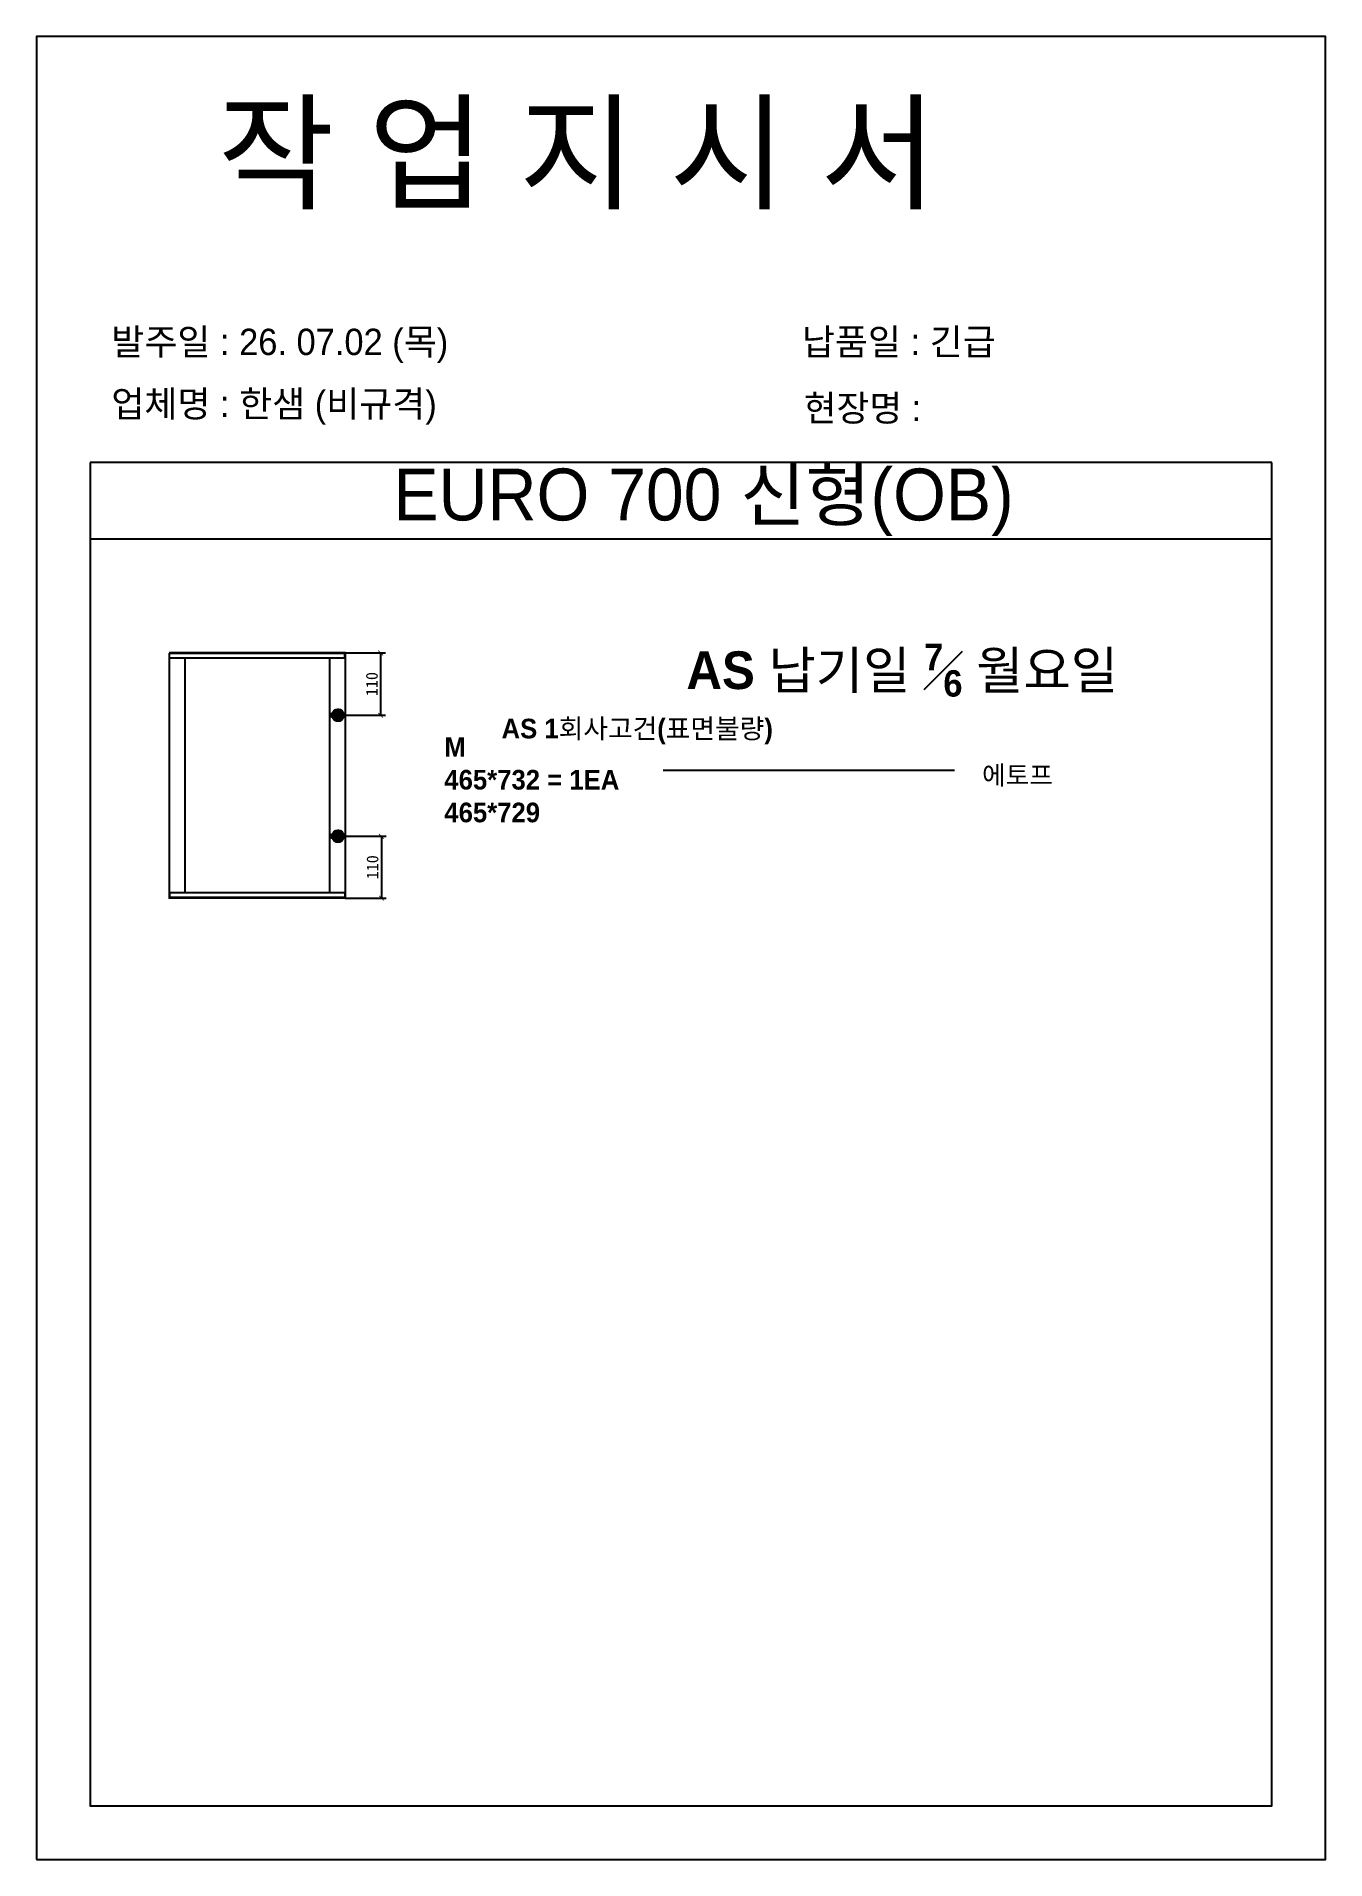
# Model space of a CAD drawing. Header units: millimetres. Extents: x -44117 to 256353, y -2095463 to 65325.
# Drawn here: x 132087 to 134824, y -1080652 to -1076782 of the extents above; entities that cross this region are included whole.
import ezdxf

# ---------------------------------------------------------------- set-up
doc = ezdxf.new("R2010")
doc.units = ezdxf.units.MM
doc.header["$LTSCALE"] = 10
doc.layers.add('Layer1', color=7, linetype='Continuous', lineweight=70)
doc.dimstyles.new('ISO-25', dxfattribs={"dimtxt": 2.5, "dimasz": 2.5, "dimexe": 1, "dimexo": 1, "dimtad": 1, "dimtxsty": 'Standard', "dimblk": 'ARCHTICK', "dimcen": 2.5, "dimadec": 0, "dimazin": 0, "dimtfac": 1, "dimtmove": 0, "dimatfit": 3, "dimfxl": 0, "dimarcsym": 0})

msp = doc.modelspace()

# ---------------------------------------------------------------- texts
at = {"attachment_point": 1}
for s, width, gutter_width, heights, insert, char_height in [('{\\fGulim|b0|i0|c129|p50;작 업 지 시 서}', 4666.4485321, 17.63682, [-219.88959], (132471.99104, -1076930.34942), 197.5323919), ('\\pt11;{\\fGulim|b0|i0|c129|p50;발주일 : 26. 07.02 (목)}', 5387.0305146, 20.36026, [56.20102], (132246.2514, -1077402.41944), 55.8685452), ('{\\fGulim|b0|i0|c129|p50;납품일 : 긴급}', 5387.0305146, 20.36026, [57.15569], (133712.15404, -1077402.41944), 55.8685452), ('{\\fGulim|b0|i0|c129|p50;업체명 : 한샘 (비규격)}', 5387.0305146, 20.36026, [58.82126], (132246.2514, -1077533.79388), 55.8685452), ('{\\fGulim|b0|i0|c129|p50;현장명 :  }', 5350.1178156, 20.22075, [61.9135], (133716.05207, -1077543.16329), 55.485726), ('{\\fGulim|b0|i0|c129|p50;EURO 700 신형(OB)}', 2601.342149, 9.83176, [-138.56106], (132844.76573, -1077699.32649), 110.1157193), ('{\\A1;\\f굴림|b1|i0|c129|p50;\\C1;AS 납기일 {\\H0.7x;\\S7#6;} 월요일}', 12072.7918459, 155.2668, [-118.99471], (133466.89241, -1078071.355), 80), ('{\\f굴림|b1|i0|c129|p50;\\C1;AS 1회사고건(표면불량)}', 12072.7918459, 155.2668, [-52.21665], (133074.56719, -1078230.42696), 41.6851), ('{\\f굴림|b1|i0|c129|p50;M\\P465*732 = 1EA\\P\\C1;465*729}', 12604.7778903, 162.10861, [1985.81544], (132953.12046, -1078269.5155), 41.6850715), ('{\\f굴림|b1|i0|c129|p50;에토프}', 12072.7918459, 155.2668, [-44.41475], (134094.56719, -1078330.42696), 39.9257485)]:
    msp.add_mtext_dynamic_manual_height_columns(s, width=width, gutter_width=gutter_width, heights=heights, dxfattribs=dict(at, insert=insert, char_height=char_height))

# ---------------------------------------------------------------- blocks, each defined once
blk = doc.blocks.new('_ArchTick')
at = {"color": 0, "linetype": 'ByBlock', "const_width": 0.15}
blk.add_lwpolyline([(-0.5, -0.5), (0.5, 0.5)], dxfattribs=at)
blk = doc.blocks.new('*D7425')
at = {"color": 0, "lineweight": -2}
for p, q in [((132742.4, -1078090.7), (132828, -1078090.7)), ((132818, -1078222.9), (132818, -1078090.7)), ((132742.4, -1078222.9), (132828, -1078222.9))]:
    blk.add_line(p, q, dxfattribs=at)
at = {"layer": 'Defpoints', "color": 0}
for p in [(132727.4, -1078090.7), (132818, -1078090.7), (132727.4, -1078222.9)]:
    blk.add_point(p, dxfattribs=at)
at = {"color": 0, "lineweight": -2, "xscale": 10, "yscale": 10, "zscale": 10}
for p, rotation in [((132818, -1078090.7), 90), ((132818, -1078222.9), 270)]:
    blk.add_blockref('_ArchTick', p, dxfattribs=dict(at, rotation=rotation))
at = {"color": 0, "insert": (132799.3, -1078156.8), "char_height": 25, "attachment_point": 5, "rotation": 90}
blk.add_mtext('110', dxfattribs=at)
blk = doc.blocks.new('*D7426')
at = {"color": 0, "lineweight": -2}
for p, q in [((132742.4, -1078479.9), (132829.5, -1078479.9)), ((132819.5, -1078479.9), (132819.5, -1078611.2)), ((132742.4, -1078611.2), (132829.5, -1078611.2))]:
    blk.add_line(p, q, dxfattribs=at)
at = {"layer": 'Defpoints', "color": 0}
for p in [(132727.4, -1078479.9), (132727.4, -1078611.2), (132819.5, -1078611.2)]:
    blk.add_point(p, dxfattribs=at)
at = {"color": 0, "lineweight": -2, "xscale": 10, "yscale": 10, "zscale": 10}
for p, rotation in [((132819.5, -1078479.9), 90), ((132819.5, -1078611.2), 270)]:
    blk.add_blockref('_ArchTick', p, dxfattribs=dict(at, rotation=rotation))
at = {"color": 0, "insert": (132800.7, -1078545.6), "char_height": 25, "attachment_point": 5, "rotation": 90}
blk.add_mtext('110', dxfattribs=at)

# ---------------------------------------------------------------- dimensions: what is measured, and where the dimension line sits
for base, p1, p2, picture, middle in [((132818.03034, -1078090.6955), (132727.39432, -1078222.88007), (132727.39432, -1078090.6955), '*D7425', (132799.28034, -1078156.78779)), ((132819.47999, -1078611.24388), (132727.39432, -1078479.88651), (132727.39432, -1078611.24388), '*D7426', (132800.72999, -1078545.56519))]:
    dim = msp.add_linear_dim(base=base, p1=p1, p2=p2, angle=90, text='110', dimstyle='ISO-25', override={"dimscale": 10, "dimasz": 1, "dimexo": 1.5, "dimtxsty": 'Standard'})
    dim.commit()
    dim.dimension.update_dxf_attribs({"geometry": picture, "text_midpoint": middle})

# ---------------------------------------------------------------- linework, layer by layer
for p, q in [((134709.68409, -1077686.30134), (132201.30043, -1077686.30134)), ((134709.68409, -1077849.1834), (132201.30043, -1077849.1834)), ((132368.79175, -1078091.06946), (132368.79175, -1078610.86991)), ((132743.56818, -1078091.74258), (132368.79175, -1078091.74258)), ((132743.56818, -1078101.91422), (132368.79175, -1078101.91422)), ((132743.19422, -1078090.6955), (132369.16571, -1078090.6955)), ((132402.07394, -1078101.1663), (132402.07394, -1078600.02516)), ((132709.91203, -1078600.02516), (132709.91203, -1078101.91422)), ((132741.69839, -1078101.91422), (132741.69839, -1078090.6955)), ((132743.56818, -1078610.86991), (132743.56818, -1078091.06946)), ((132743.56818, -1078600.02516), (132368.79175, -1078600.02516)), ((132743.56818, -1078610.1968), (132368.79175, -1078610.1968)), ((132743.19422, -1078611.24388), (132369.16571, -1078611.24388)), ((132370.66154, -1078611.24388), (132370.66154, -1078600.02516)), ((132741.69839, -1078600.02516), (132741.69839, -1078611.24388))]:
    msp.add_line(p, q)
msp.add_lwpolyline([(132087.28299, -1080652.10713), (134823.70153, -1080652.10713), (134823.70153, -1076782.02949), (132087.28299, -1076782.02949)], close=True)
for points in [[(132201.30043, -1077686.30134), (132201.30043, -1080538.0897), (134709.68409, -1080538.0897), (134709.68409, -1077686.30134)], [(133417.9355, -1078339.22436), (134035.9678, -1078339.22436)]]:
    msp.add_lwpolyline(points)
for centre, start, end in [((132743.19422, -1078091.06946), 0, 90), ((132369.16571, -1078610.86992), 180, 270), ((132743.19422, -1078610.86992), 270, 0)]:
    msp.add_arc(centre, 0.37396, start, end)
at = {"layer": 'Layer1'}
for p, q in [((132727.39432, -1078209.09745), (132727.39432, -1078236.66268)), ((132727.39432, -1078493.66913), (132727.39432, -1078466.10389))]:
    msp.add_line(p, q, dxfattribs=at)
for points in [[(132741.17694, -1078222.88007), (132713.61171, -1078222.88007)], [(132741.17694, -1078479.88651), (132713.61171, -1078479.88651)]]:
    msp.add_lwpolyline(points, close=True, dxfattribs=at)
for centre in [(132727.39432, -1078222.88007), (132727.39432, -1078479.88651)]:
    msp.add_circle(centre, 9.18841, dxfattribs=at)

msp.set_redraw_order([(e.dxf.handle, doc.entitydb.next_handle()) for e in msp.query("TEXT MTEXT ATTDEF DIMENSION ARC_DIMENSION")])  # texts and dimensions are drawn at this point

doc.saveas('drawing.dxf')
